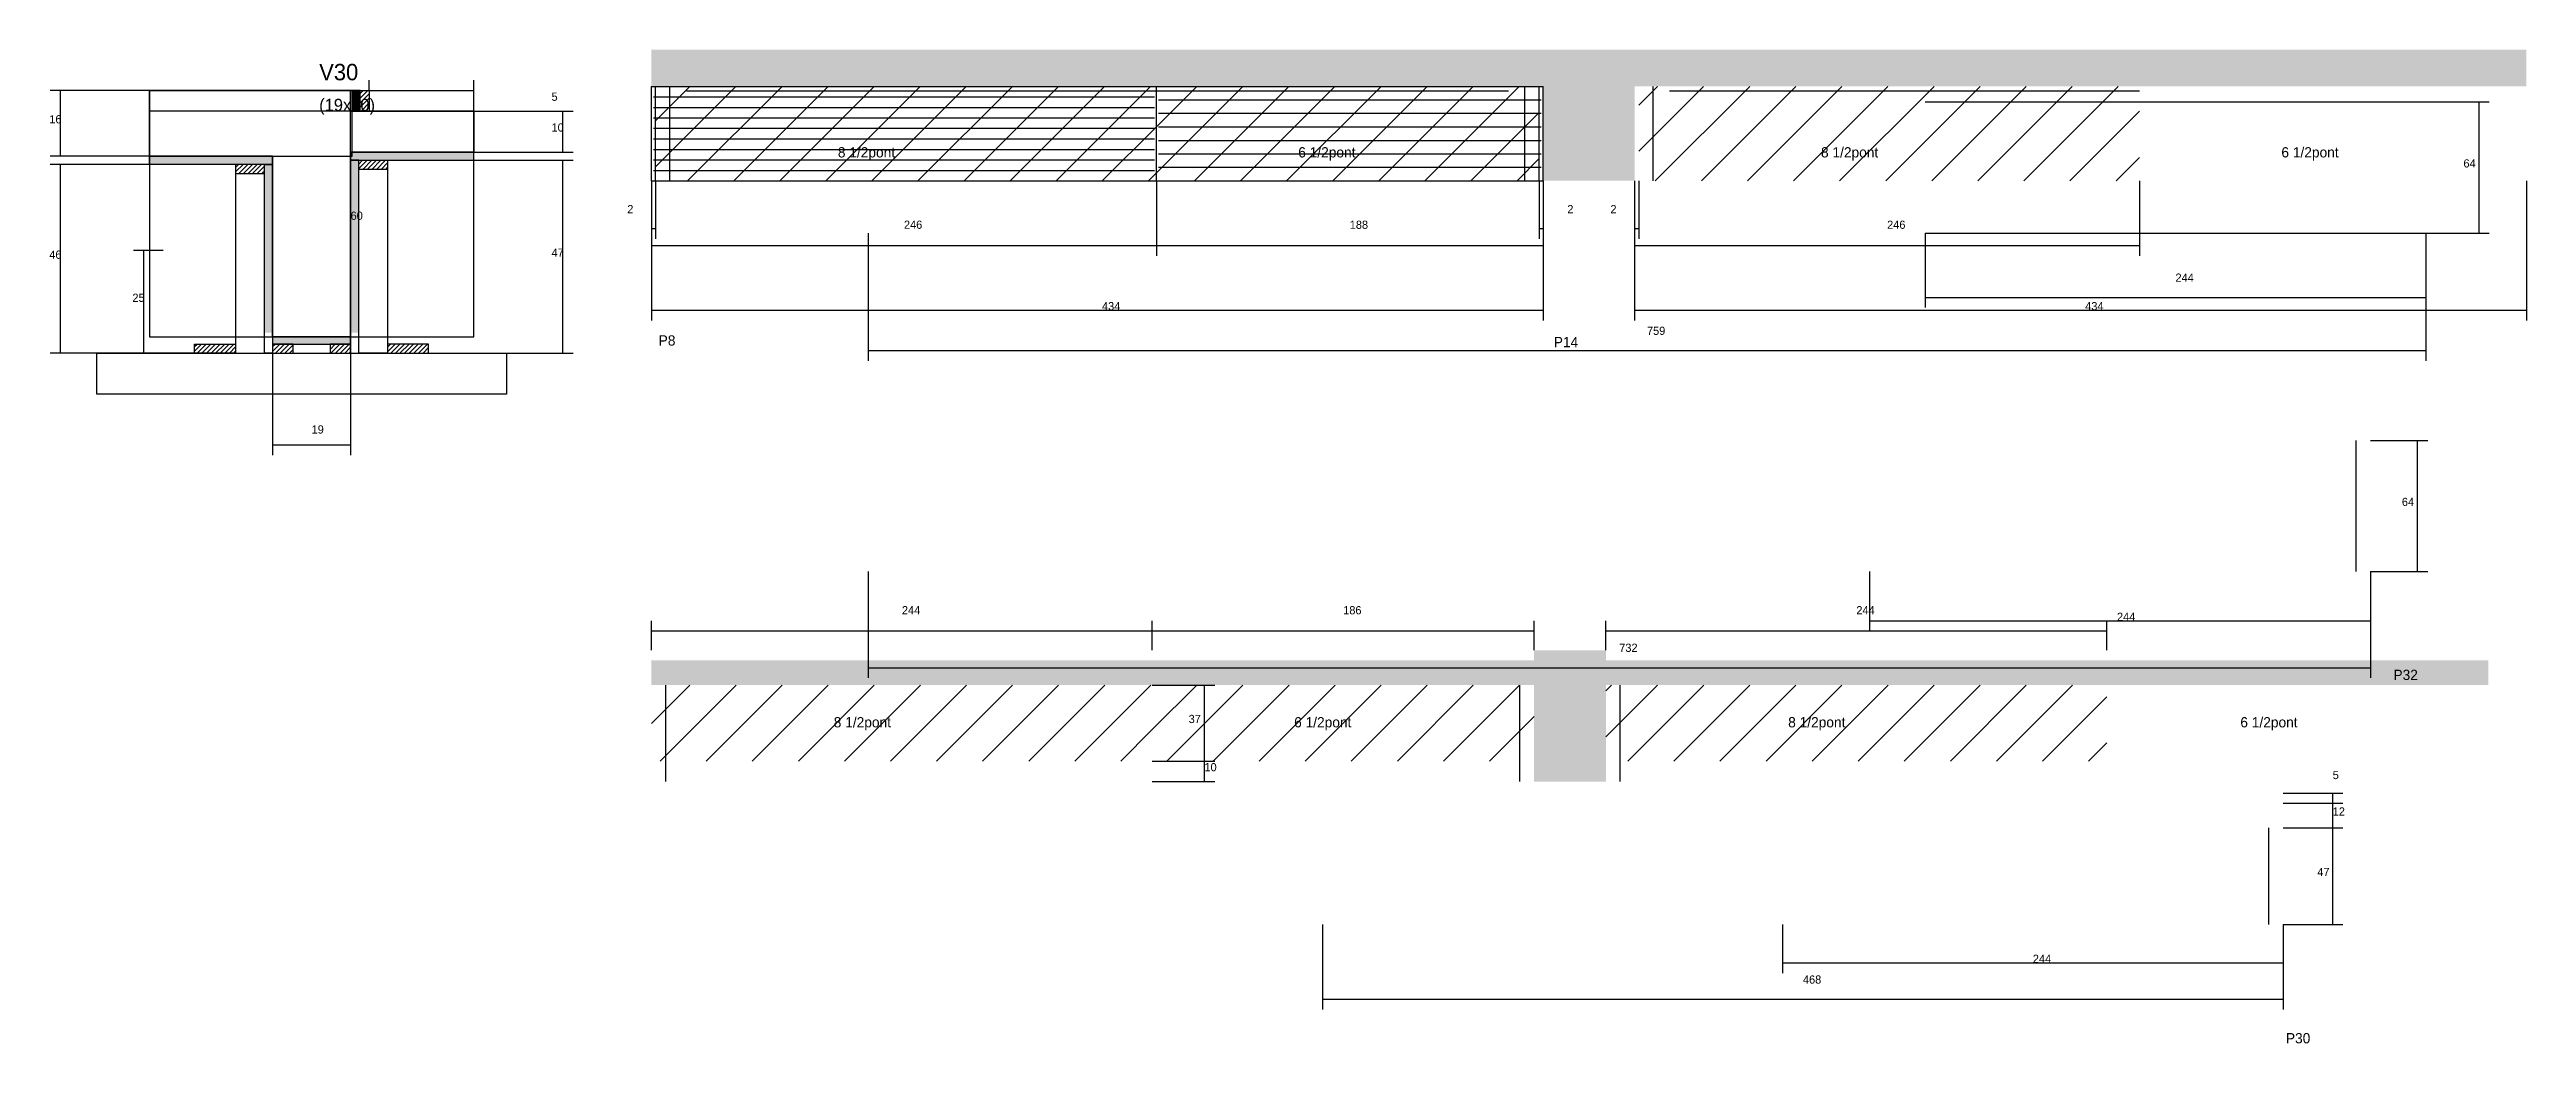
# Model space of a CAD drawing. Header units: metres. Extents: x -2848 to 22762, y -49062 to 1016.
# Drawn here: x 12669 to 13875, y -29064 to -28580 of the extents above; entities that cross this region are included whole.
import ezdxf

# ---------------------------------------------------------------- set-up
doc = ezdxf.new("R2010")
doc.units = ezdxf.units.M
for name, color, linetype in [('CONCRETO', 251, 'Continuous'), ('COTA', 4, 'Continuous'), ('Cota Seção (2x)', 4, 'Continuous'), ('Hachura', 253, 'Continuous'), ('Madeira', 126, 'Continuous'), ('NOMENCLATURA', 7, 'Continuous'), ('Painéis', 200, 'Continuous'), ('SARR_2.2x7', 40, 'Continuous'), ('Texto Seção', 7, 'Continuous')]:
    doc.layers.add(name, color=color, linetype=linetype)

msp = doc.modelspace()

# ---------------------------------------------------------------- texts
at = {"layer": 'COTA'}
for s, p in [('16', (12668.5, -28616)), ('5', (12913.2, -28605)), ('10', (12913.2, -28620)), ('64', (13844.7, -28637.5)), ('2', (12950.1, -28659.8)), ('2', (13408.1, -28659.8)), ('2', (13429.1, -28659.8)), ('246', (13084.9, -28667.4)), ('188', (13302.1, -28667.4)), ('246', (13563.9, -28667.4)), ('46', (12668.5, -28682)), ('47', (12913.2, -28681)), ('244', (13704.4, -28693.2)), ('25', (12709, -28703)), ('434', (13181.4, -28707.1)), ('434', (13660.4, -28707.1)), ('759', (13446.9, -28719.1)), ('19', (12796.3, -28767.2)), ('64', (13814.7, -28802.5)), ('244', (13083.9, -28855.3)), ('186', (13298.9, -28855.3)), ('244', (13548.9, -28855.3)), ('244', (13675.9, -28858.5)), ('732', (13433.4, -28873.6)), ('37', (13223.6, -28908.3)), ('10', (13231.3, -28931.8)), ('5', (13781, -28935.6)), ('12', (13781, -28953.4)), ('47', (13773.5, -28982.9)), ('244', (13634.9, -29025.2)), ('468', (13522.9, -29035.3))]:
    msp.add_text(s, height=4, dxfattribs=at).set_placement(p)
at = {"layer": 'Cota Seção (2x)'}
msp.add_text('60', height=4, dxfattribs=at).set_placement((12815.3, -28663))
at = {"layer": 'NOMENCLATURA'}
for s, p in [('8 1/2pont', (13052.7, -28632.6)), ('6 1/2pont', (13277, -28632.6)), ('8 1/2pont', (13531.7, -28632.6)), ('6 1/2pont', (13756, -28632.6)), ('P8', (12965.4, -28724.3)), ('P14', (13401.5, -28725.1)), ('P32', (13810.6, -28887.3)), ('8 1/2pont', (13050.7, -28910.4)), ('6 1/2pont', (13275, -28910.4)), ('8 1/2pont', (13515.7, -28910.4)), ('6 1/2pont', (13736, -28910.4)), ('P30', (13758.2, -29064.4))]:
    msp.add_text(s, height=5, dxfattribs=at).set_placement(p)
at = {"layer": 'Texto Seção'}
for s, height, p in [('V30', 8, (12800, -28595)), ('(19x60)', 6, (12800, -28610))]:
    msp.add_text(s, height=height, dxfattribs=at).set_placement(p)

# ---------------------------------------------------------------- hatches: boundary and pattern name
at = {"layer": 'COTA'}
h = msp.add_hatch(dxfattribs=at)
h.set_pattern_fill('AR-CONC', scale=0.03)
h.paths.add_polyline_path([(13440.9, -28644), (13440.9, -28598), (13875.4, -28598), (13875.4, -28580), (12961.9, -28580), (12961.9, -28598), (13396.4, -28598), (13396.4, -28644)])
h = msp.add_hatch(dxfattribs=at)
h.set_pattern_fill('AR-CONC', scale=0.03)
h.paths.add_polyline_path([(13391.9, -28936.8), (13426.9, -28936.8), (13426.9, -28889.8), (13856.9, -28889.8), (13856.9, -28877.8), (13426.9, -28877.8), (13426.9, -28872.8), (13391.9, -28872.8), (13391.9, -28877.8), (12961.9, -28877.8), (12961.9, -28889.8), (13391.9, -28889.8)])
at = {"layer": 'Hachura'}
h = msp.add_hatch(color=8, dxfattribs=at)
h.dxf.hatch_style = 1
h.paths.add_polyline_path([(12820, -28600), (12816, -28600), (12816, -28600), (12816, -28610), (12816, -28610), (12820, -28610), (12820, -28610), (12820, -28600)])
h = msp.add_hatch(dxfattribs=at)
h.set_pattern_fill('ANSI31', scale=0.5)
h.paths.add_polyline_path([(12820, -28600), (12824.4, -28600), (12824.4, -28600), (12824.4, -28610), (12824.4, -28610), (12820, -28610), (12820, -28610), (12820, -28600)])
h = msp.add_hatch(dxfattribs=at)
h.set_pattern_fill('ANSI31', scale=5)
h.paths.add_polyline_path([(12963.9, -28598), (12963.9, -28644), (13207.9, -28644), (13207.9, -28598)])
h = msp.add_hatch(dxfattribs=at)
h.set_pattern_fill('ANSI31', scale=5)
h.paths.add_polyline_path([(13394.4, -28644), (13394.4, -28598), (13207.9, -28598), (13207.9, -28644)])
h = msp.add_hatch(dxfattribs=at)
h.set_pattern_fill('ANSI31', scale=5)
h.paths.add_polyline_path([(13686.9, -28644), (13686.9, -28598), (13442.9, -28598), (13442.9, -28644)])
h = msp.add_hatch(color=8, dxfattribs=at)
h.dxf.hatch_style = 1
h.paths.add_polyline_path([(12717.3, -28636), (12717.3, -28632), (12717.3, -28632), (12777.3, -28632), (12777.3, -28632), (12777.3, -28636), (12777.3, -28636), (12717.3, -28636)])
h = msp.add_hatch(dxfattribs=at)
h.set_pattern_fill('ANSI31', scale=0.5)
h.paths.add_polyline_path([(12759.3, -28636), (12759.3, -28640.4), (12759.3, -28640.4), (12773.3, -28640.4), (12773.3, -28640.4), (12773.3, -28636), (12773.3, -28636), (12759.3, -28636)])
h = msp.add_hatch(color=8, dxfattribs=at)
h.dxf.hatch_style = 1
h.paths.add_polyline_path([(12773.3, -28636), (12777.3, -28636), (12777.3, -28636), (12777.3, -28718), (12777.3, -28718), (12773.3, -28718), (12773.3, -28718), (12773.3, -28636)])
h = msp.add_hatch(color=8, dxfattribs=at)
h.dxf.hatch_style = 1
h.paths.add_polyline_path([(12875.3, -28634), (12875.3, -28630), (12875.3, -28630), (12815.3, -28630), (12815.3, -28630), (12815.3, -28634), (12815.3, -28634), (12875.3, -28634)])
h = msp.add_hatch(color=8, dxfattribs=at)
h.dxf.hatch_style = 1
h.paths.add_polyline_path([(12819.3, -28634), (12815.3, -28634), (12815.3, -28634), (12815.3, -28718), (12815.3, -28718), (12819.3, -28718), (12819.3, -28718), (12819.3, -28634)])
h = msp.add_hatch(dxfattribs=at)
h.set_pattern_fill('ANSI31', scale=0.5)
h.paths.add_polyline_path([(12833.3, -28634), (12833.3, -28638.4), (12833.3, -28638.4), (12819.3, -28638.4), (12819.3, -28638.4), (12819.3, -28634), (12819.3, -28634), (12833.3, -28634)])
h = msp.add_hatch(color=8, dxfattribs=at)
h.dxf.hatch_style = 1
h.paths.add_polyline_path([(12815.3, -28723.6), (12815.3, -28720), (12815.3, -28720), (12777.3, -28720), (12777.3, -28720), (12777.3, -28723.6), (12777.3, -28723.6), (12815.3, -28723.6)])
h = msp.add_hatch(dxfattribs=at)
h.set_pattern_fill('ANSI31', scale=0.5)
h.paths.add_polyline_path([(12739.3, -28728), (12739.3, -28723.6), (12739.3, -28723.6), (12759.3, -28723.6), (12759.3, -28723.6), (12759.3, -28728), (12759.3, -28728), (12739.3, -28728)])
h = msp.add_hatch(dxfattribs=at)
h.set_pattern_fill('ANSI31', scale=0.5)
h.paths.add_polyline_path([(12787.3, -28728), (12787.3, -28723.6), (12787.3, -28723.6), (12777.3, -28723.6), (12777.3, -28723.6), (12777.3, -28728), (12777.3, -28728), (12787.3, -28728)])
h = msp.add_hatch(dxfattribs=at)
h.set_pattern_fill('ANSI31', scale=0.5)
h.paths.add_polyline_path([(12815.3, -28728), (12815.3, -28723.6), (12815.3, -28723.6), (12805.3, -28723.6), (12805.3, -28723.6), (12805.3, -28728), (12805.3, -28728), (12815.3, -28728)])
h = msp.add_hatch(dxfattribs=at)
h.set_pattern_fill('ANSI31', scale=0.5)
h.paths.add_polyline_path([(12853.3, -28728), (12853.3, -28723.6), (12853.3, -28723.6), (12833.3, -28723.6), (12833.3, -28723.6), (12833.3, -28728), (12833.3, -28728), (12853.3, -28728)])
h = msp.add_hatch(dxfattribs=at)
h.set_pattern_fill('ANSI31', scale=5)
h.paths.add_polyline_path([(13205.9, -28926.8), (13205.9, -28889.8), (12961.9, -28889.8), (12961.9, -28926.8)])
h = msp.add_hatch(dxfattribs=at)
h.set_pattern_fill('ANSI31', scale=5)
h.paths.add_polyline_path([(13391.9, -28926.8), (13391.9, -28889.8), (13205.9, -28889.8), (13205.9, -28926.8)])
h = msp.add_hatch(dxfattribs=at)
h.set_pattern_fill('ANSI31', scale=5)
h.paths.add_polyline_path([(13426.9, -28889.8), (13426.9, -28926.8), (13670.9, -28926.8), (13670.9, -28889.8)])

# ---------------------------------------------------------------- linework, layer by layer
at = {"layer": 'CONCRETO'}
for points in [[(12717.3, -28632), (12717.3, -28600), (12816, -28600)], [(12815.3, -28610), (12875.3, -28610), (12875.3, -28630), (12815.3, -28630), (12815.3, -28720), (12777.3, -28720), (12777.3, -28632), (12717.3, -28632)]]:
    msp.add_lwpolyline(points, dxfattribs=at)
for points in [[(12717.3, -28632), (12816, -28632), (12816, -28600), (12717.3, -28600)], [(12717.3, -28720), (12875.3, -28720), (12875.3, -28610), (12717.3, -28610)]]:
    msp.add_lwpolyline(points, close=True, dxfattribs=at)
at = {"layer": 'COTA'}
for p, q in [((12717.3, -28600), (12669, -28600)), ((12674, -28632), (12674, -28600)), ((12824.4, -28600), (12824.4, -28595)), ((12824.4, -28600), (12875.3, -28600)), ((12875.3, -28610), (12875.3, -28595)), ((12875.3, -28610), (12923.7, -28610)), ((12918.7, -28630), (12918.7, -28610)), ((13826.4, -28605.5), (13857.3, -28605.5)), ((13852.3, -28669.5), (13852.3, -28605.5)), ((12717.3, -28632), (12669, -28632)), ((12717.3, -28636), (12669, -28636)), ((12674, -28728), (12674, -28636)), ((12875.3, -28630), (12923.7, -28630)), ((12875.3, -28634), (12923.7, -28634)), ((12918.7, -28728), (12918.7, -28634)), ((12961.9, -28644), (12961.9, -28680.5)), ((12961.9, -28644), (12961.9, -28712.1)), ((12961.9, -28644), (12961.9, -28672.3)), ((12963.9, -28644), (12963.9, -28672.3)), ((13207.9, -28644), (13207.9, -28680.5)), ((13207.9, -28644), (13207.9, -28680.5)), ((13394.4, -28644), (13394.4, -28672.3)), ((13396.4, -28644), (13396.4, -28680.5)), ((13396.4, -28644), (13396.4, -28712.1)), ((13396.4, -28644), (13396.4, -28672.3)), ((13440.9, -28644), (13440.9, -28680.5)), ((13440.9, -28644), (13440.9, -28712.1)), ((13440.9, -28644), (13440.9, -28672.3)), ((13442.9, -28644), (13442.9, -28672.3)), ((13686.9, -28644), (13686.9, -28680.5)), ((13875.4, -28644), (13875.4, -28712.1)), ((12961.9, -28667.3), (12963.9, -28667.3)), ((13067.4, -28669.5), (13067.4, -28731.7)), ((13394.4, -28667.3), (13396.4, -28667.3)), ((13440.9, -28667.3), (13442.9, -28667.3)), ((13582.4, -28669.5), (13582.4, -28705.8)), ((13826.4, -28669.5), (13826.4, -28731.7)), ((13826.4, -28669.5), (13826.4, -28705.8)), ((13826.4, -28669.5), (13857.3, -28669.5)), ((12724, -28678), (12709.5, -28678)), ((12714.5, -28728), (12714.5, -28678)), ((12961.9, -28675.5), (13207.9, -28675.5)), ((13207.9, -28675.5), (13396.4, -28675.5)), ((13440.9, -28675.5), (13686.9, -28675.5)), ((12961.9, -28707.1), (13396.4, -28707.1)), ((13440.9, -28707.1), (13875.4, -28707.1)), ((13582.4, -28700.8), (13826.4, -28700.8)), ((12739.3, -28728), (12669, -28728)), ((12739.3, -28728), (12709.5, -28728)), ((12777.3, -28728), (12777.3, -28777.7)), ((12815.3, -28728), (12815.3, -28777.7)), ((12853.3, -28728), (12923.7, -28728)), ((13067.4, -28726.7), (13826.4, -28726.7)), ((12777.3, -28772.7), (12815.3, -28772.7)), ((13799.4, -28770.5), (13827.3, -28770.5)), ((13822.3, -28834.5), (13822.3, -28770.5)), ((13067.4, -28834.5), (13067.4, -28886.3)), ((13555.4, -28834.5), (13555.4, -28863.5)), ((13799.4, -28834.5), (13799.4, -28863.5)), ((13799.4, -28834.5), (13799.4, -28886.3)), ((13799.4, -28834.5), (13827.3, -28834.5)), ((12961.9, -28872.8), (12961.9, -28858.4)), ((12961.9, -28863.4), (13205.9, -28863.4)), ((13205.9, -28872.8), (13205.9, -28858.4)), ((13205.9, -28872.8), (13205.9, -28858.4)), ((13205.9, -28863.4), (13391.9, -28863.4)), ((13391.9, -28872.8), (13391.9, -28858.4)), ((13426.9, -28872.8), (13426.9, -28858.4)), ((13426.9, -28863.4), (13670.9, -28863.4)), ((13555.4, -28858.5), (13799.4, -28858.5)), ((13670.9, -28872.8), (13670.9, -28858.4)), ((13067.4, -28881.3), (13799.4, -28881.3)), ((13205.9, -28889.8), (13236.3, -28889.8)), ((13231.3, -28926.8), (13231.3, -28889.8)), ((13205.9, -28926.8), (13236.3, -28926.8)), ((13205.9, -28926.8), (13236.3, -28926.8)), ((13205.9, -28936.8), (13236.3, -28936.8)), ((13231.3, -28936.8), (13231.3, -28926.8)), ((13756.9, -28942.4), (13786, -28942.4)), ((13756.9, -28947.4), (13786, -28947.4)), ((13756.9, -28947.4), (13786, -28947.4)), ((13781, -28947.4), (13781, -28942.4)), ((13781, -28959.4), (13781, -28947.4)), ((13756.9, -28959.4), (13786, -28959.4)), ((13756.9, -28959.4), (13786, -28959.4)), ((13781, -29006.4), (13781, -28959.4)), ((13288.9, -29006.4), (13288.9, -29047.9)), ((13512.9, -29006.4), (13512.9, -29030.2)), ((13756.9, -29006.4), (13756.9, -29030.2)), ((13756.9, -29006.4), (13756.9, -29047.9)), ((13756.9, -29006.4), (13786, -29006.4)), ((13512.9, -29025.2), (13756.9, -29025.2)), ((13288.9, -29042.9), (13756.9, -29042.9))]:
    msp.add_line(p, q, dxfattribs=at)
at = {"layer": 'Cota Seção (2x)'}
for p, q in [((12815.6, -28600), (12810.3, -28600)), ((12815.3, -28720), (12815.3, -28600)), ((12815.6, -28720), (12810.3, -28720))]:
    msp.add_line(p, q, dxfattribs=at)
at = {"layer": 'Madeira'}
for points in [[(12820, -28600), (12824.4, -28600), (12824.4, -28610), (12820, -28610)], [(12759.3, -28636), (12759.3, -28640.4), (12773.3, -28640.4), (12773.3, -28636)], [(12759.3, -28728), (12773.3, -28728), (12773.3, -28636), (12759.3, -28636)], [(12833.3, -28634), (12833.3, -28638.4), (12819.3, -28638.4), (12819.3, -28634)], [(12833.3, -28728), (12819.3, -28728), (12819.3, -28634), (12833.3, -28634)], [(12891.2, -28748), (12691.6, -28748), (12691.6, -28728), (12891.2, -28728)], [(12739.3, -28728), (12739.3, -28723.6), (12759.3, -28723.6), (12759.3, -28728)], [(12787.3, -28728), (12787.3, -28723.6), (12777.3, -28723.6), (12777.3, -28728)], [(12815.3, -28728), (12815.3, -28723.6), (12805.3, -28723.6), (12805.3, -28728)], [(12853.3, -28728), (12853.3, -28723.6), (12833.3, -28723.6), (12833.3, -28728)]]:
    msp.add_lwpolyline(points, close=True, dxfattribs=at)
at = {"layer": 'Painéis'}
for p, q in [((12961.9, -28598), (13396.4, -28598)), ((12961.9, -28644), (12961.9, -28598)), ((12963.9, -28644), (12963.9, -28598)), ((13207.9, -28644), (13207.9, -28598)), ((13394.4, -28644), (13394.4, -28598)), ((13396.4, -28644), (13396.4, -28598)), ((13582.4, -28605.5), (13826.4, -28605.5)), ((12717.3, -28632), (12777.3, -28632)), ((12815.3, -28630), (12875.3, -28630)), ((12961.9, -28644), (13396.4, -28644)), ((13582.4, -28669.5), (13826.4, -28669.5))]:
    msp.add_line(p, q, dxfattribs=at)
for points in [[(12820, -28600), (12816, -28600), (12816, -28610), (12820, -28610)], [(12717.3, -28636), (12717.3, -28632), (12777.3, -28632), (12777.3, -28636)], [(12773.3, -28636), (12777.3, -28636), (12777.3, -28728), (12773.3, -28728)], [(12875.3, -28634), (12875.3, -28630), (12815.3, -28630), (12815.3, -28634)], [(12819.3, -28634), (12815.3, -28634), (12815.3, -28728), (12819.3, -28728)], [(12815.3, -28723.6), (12815.3, -28720), (12777.3, -28720), (12777.3, -28723.6)]]:
    msp.add_lwpolyline(points, close=True, dxfattribs=at)
at = {"layer": 'SARR_2.2x7'}
for p, q in [((12970.9, -28644), (12970.9, -28598)), ((12978.9, -28600.2), (13207.9, -28600.2)), ((13207.9, -28600.2), (13379.4, -28600.2)), ((13387.4, -28644), (13387.4, -28598)), ((13449.9, -28644), (13449.9, -28598)), ((13457.9, -28600.2), (13686.9, -28600.2)), ((12962.9, -28603.1), (13206.9, -28603.1)), ((12962.9, -28608.2), (13206.9, -28608.2)), ((13208.9, -28604.6), (13395.4, -28604.6)), ((13208.9, -28611.1), (13395.4, -28611.1)), ((12962.9, -28613.3), (13206.9, -28613.3)), ((12962.9, -28618.4), (13206.9, -28618.4)), ((12962.9, -28623.6), (13206.9, -28623.6)), ((13208.9, -28617.7), (13395.4, -28617.7)), ((13208.9, -28624.3), (13395.4, -28624.3)), ((12962.9, -28628.7), (13206.9, -28628.7)), ((12962.9, -28633.8), (13206.9, -28633.8)), ((13208.9, -28630.9), (13395.4, -28630.9)), ((12962.9, -28638.9), (13206.9, -28638.9)), ((13208.9, -28637.4), (13395.4, -28637.4)), ((13792.4, -28834.5), (13792.4, -28770.5)), ((12968.9, -28936.8), (12968.9, -28889.8)), ((13384.9, -28936.8), (13384.9, -28889.8)), ((13433.9, -28936.8), (13433.9, -28889.8)), ((13749.9, -29006.4), (13749.9, -28959.4))]:
    msp.add_line(p, q, dxfattribs=at)

msp.set_redraw_order([(e.dxf.handle, doc.entitydb.next_handle()) for e in msp.query("TEXT MTEXT ATTDEF DIMENSION ARC_DIMENSION")])  # texts and dimensions are drawn at this point

doc.saveas('drawing.dxf')
